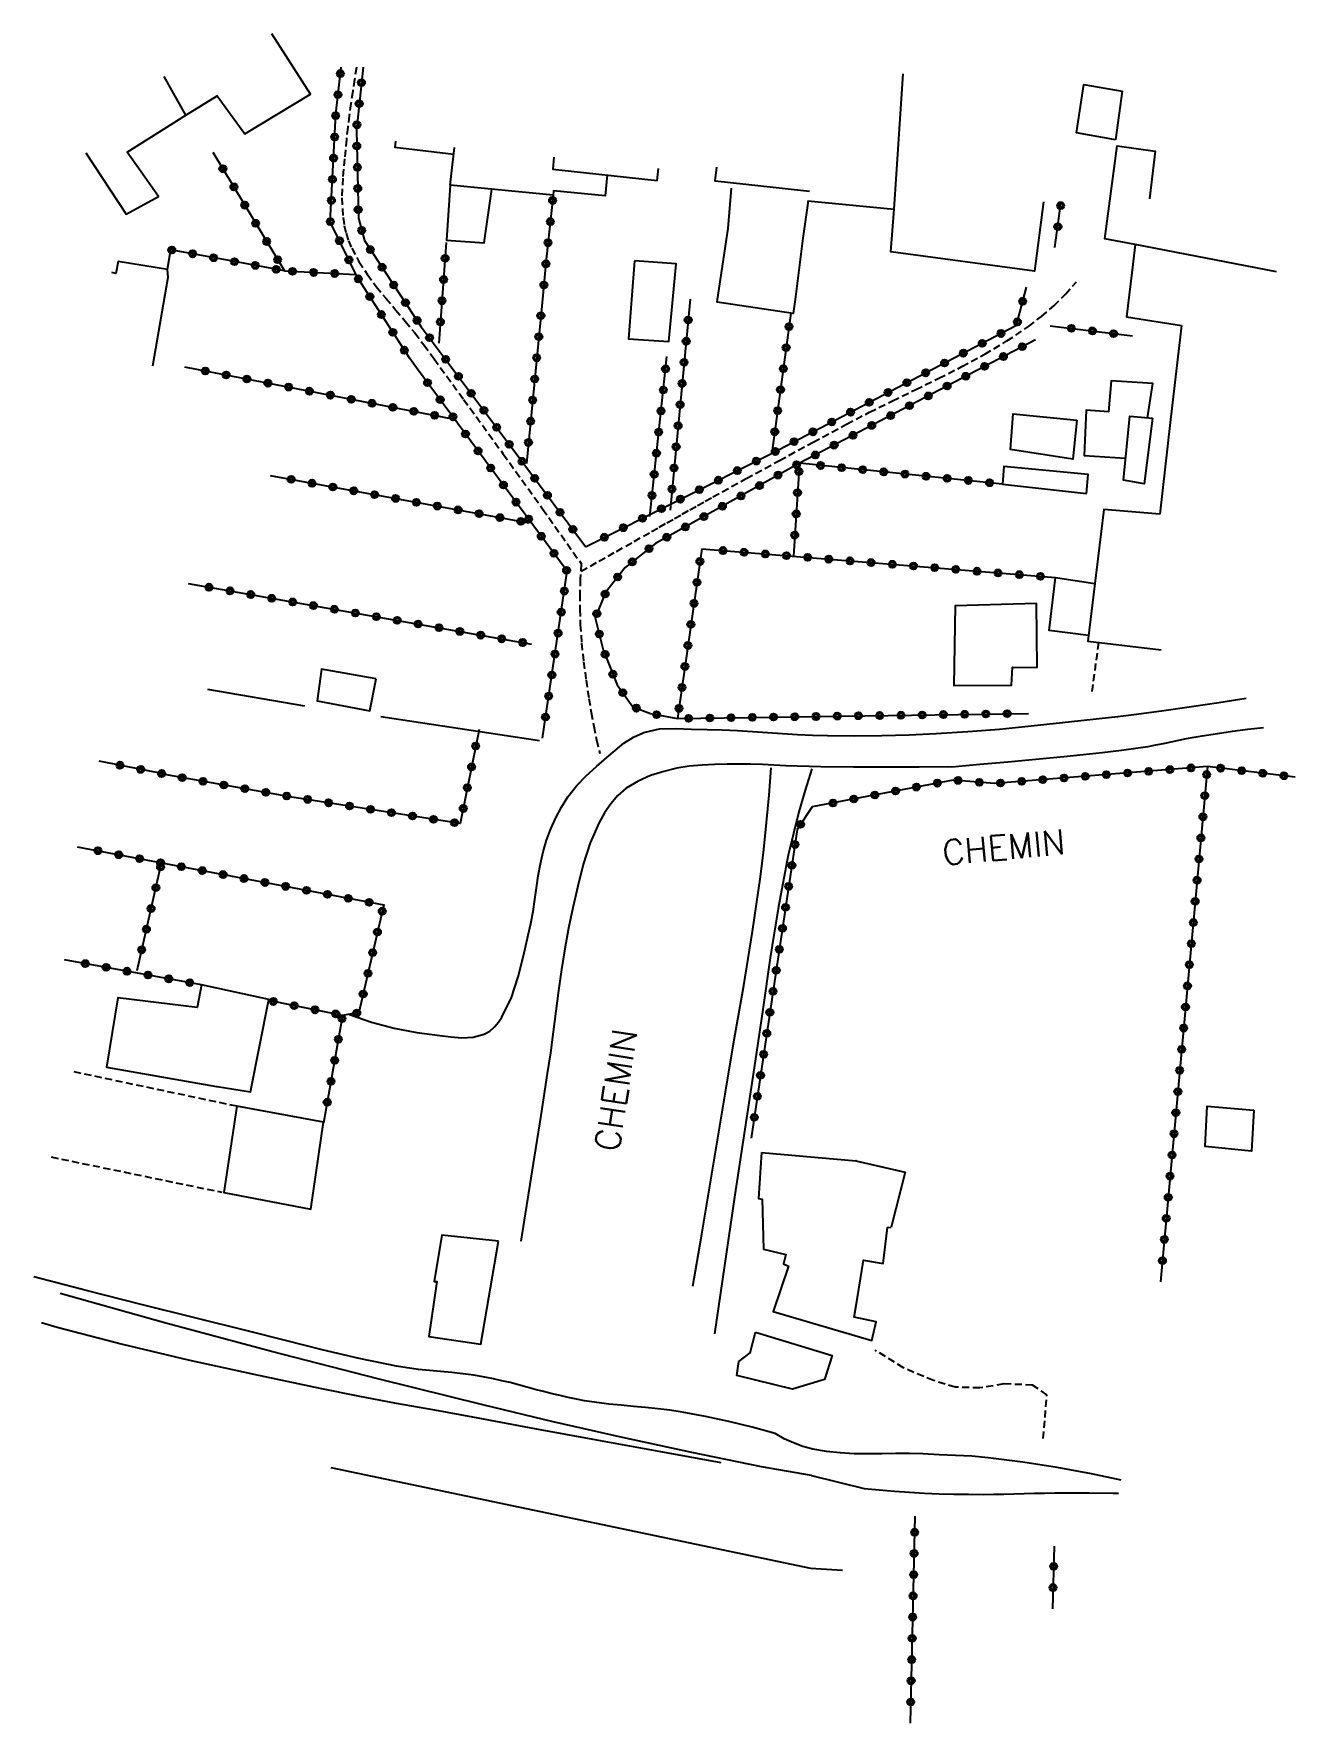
# Model space of a CAD drawing. Header units: millimetres. Extents: x 146000 to 147000, y 128274 to 129000.
# Drawn here: x 146374.3 to 146463.4, y 128444.8 to 128564.2 of the extents above; entities that cross this region are included whole.
import ezdxf
from ezdxf.enums import TextEntityAlignment as Align

# ---------------------------------------------------------------- set-up
doc = ezdxf.new("R2010")
doc.units = ezdxf.units.MM
doc.linetypes.add('DASHED', pattern=[0.75, 0.5, -0.25])
doc.layers.get('0').update_dxf_attribs({"linetype": 'CONTINUOUS'})
for name, color, linetype in [('W0070', 7, 'DASHED'), ('W0071', 7, 'CONTINUOUS'), ('W0101', 7, 'CONTINUOUS'), ('W0104', 1, 'CONTINUOUS'), ('W0112', 1, 'DASHED'), ('W0211', 2, 'CONTINUOUS'), ('W0214', 2, 'CONTINUOUS'), ('W0300', 7, 'CONTINUOUS'), ('W0323', 7, 'CONTINUOUS'), ('W0330', 7, 'CONTINUOUS'), ('W0989', 7, 'CONTINUOUS'), ('W1102', 7, 'CONTINUOUS')]:
    doc.layers.add(name, color=color, linetype=linetype)
doc.styles.get("Standard").update_dxf_attribs({"font": 'romans.shx', "width": 0.85})

msp = doc.modelspace()

# ---------------------------------------------------------------- texts
at = {"layer": 'W0989'}
for rotation, p in [(5.2614, (146442.83, 128506.67)), (81.3149, (146415.43, 128489.51))]:
    msp.add_text('CHEMIN', height=1.75, rotation=rotation, dxfattribs=at).set_placement(p, align=Align.MIDDLE)

# ---------------------------------------------------------------- blocks, each defined once
blk = doc.blocks.new('t323o')
at = {"color": 0, "linetype": 'Continuous'}
for radius in [0.25, 0.15]:
    blk.add_circle((0, 0), radius, dxfattribs=at)

# ---------------------------------------------------------------- linework, layer by layer
at = {"layer": 'W0070'}
for points in [[(146397.1, 128561.81), (146397.1, 128561.77), (146396.97, 128560.93), (146396.84, 128560.08), (146396.71, 128559.24), (146396.6, 128558.39), (146396.49, 128557.55), (146396.4, 128556.7), (146396.27, 128555.33), (146396.14, 128553.95), (146396.08, 128552.56), (146396.16, 128551.17), (146396.24, 128550.61), (146396.37, 128550.06), (146396.54, 128549.53), (146396.77, 128549.01), (146397.28, 128548.07), (146397.87, 128547.16), (146398.51, 128546.3), (146399.18, 128545.47), (146399.87, 128544.66), (146400.55, 128543.84), (146401.23, 128543.02), (146401.87, 128542.18), (146402.59, 128541.19)], [(146412.98, 128526.18), (146414.23, 128526.88), (146415.47, 128527.58), (146416.72, 128528.28), (146417.96, 128528.98), (146418.5, 128529.29), (146419.04, 128529.6), (146419.58, 128529.9), (146420.12, 128530.21), (146420.66, 128530.52), (146421.21, 128530.82), (146421.75, 128531.13), (146422.29, 128531.43), (146424.64, 128532.73), (146427, 128534.01), (146429.37, 128535.29), (146431.73, 128536.57), (146433.34, 128537.41), (146434.98, 128538.22), (146436.61, 128539.02), (146438.25, 128539.81), (146439.88, 128540.64), (146441.49, 128541.51), (146443.06, 128542.45), (146444.58, 128543.48), (146445.5, 128544.18), (146446.37, 128544.94), (146447.19, 128545.75), (146447.96, 128546.62)], [(146402.59, 128541.19), (146404.68, 128538.32), (146407.48, 128534.46), (146410.26, 128530.58), (146413.01, 128526.68)], [(146412.99, 128526.69), (146412.92, 128525.62), (146412.88, 128524.55), (146412.88, 128523.48), (146412.92, 128522.41), (146413.01, 128521.09), (146413.15, 128519.78), (146413.33, 128518.48), (146413.52, 128517.18), (146413.69, 128516.2), (146413.87, 128515.23), (146414.07, 128514.26), (146414.3, 128513.3)]]:
    msp.add_lwpolyline(points, dxfattribs=at)
at = {"layer": 'W0071'}
for points in [[(146446.95, 128515.49), (146448.27, 128515.62), (146449.58, 128515.76), (146450.9, 128515.92), (146452.21, 128516.08), (146454.15, 128516.34), (146456.09, 128516.61), (146458.02, 128516.9), (146459.95, 128517.2)], [(146396.61, 128494.84), (146398.17, 128494.31), (146399.76, 128493.89), (146401.37, 128493.58), (146403, 128493.36), (146403.77, 128493.28), (146404.55, 128493.21), (146405.36, 128493.25), (146406.14, 128493.46), (146406.53, 128493.68), (146406.86, 128493.97), (146407.14, 128494.3), (146407.38, 128494.66), (146408.07, 128496.04), (146408.54, 128497.5), (146408.9, 128498.99), (146409.24, 128500.45), (146409.43, 128501.28), (146409.58, 128502.12), (146409.71, 128502.97), (146409.83, 128503.81), (146409.95, 128504.66), (146410.1, 128505.5), (146410.29, 128506.34), (146410.54, 128507.16), (146410.83, 128507.97), (146411.18, 128508.75), (146411.58, 128509.51), (146412.05, 128510.23), (146412.66, 128511), (146413.34, 128511.71), (146414.06, 128512.37), (146414.8, 128513.01), (146415.39, 128513.51), (146416, 128514.02), (146416.67, 128514.46), (146417.4, 128514.79), (146418.51, 128515.03), (146419.66, 128515.07), (146420.78, 128515.02), (146421.89, 128514.98), (146422.95, 128514.96), (146424.02, 128514.92), (146425.08, 128514.86), (146426.14, 128514.78), (146427.2, 128514.71), (146428.27, 128514.64), (146429.33, 128514.59), (146430.39, 128514.56), (146432.31, 128514.55), (146434.23, 128514.57), (146436.15, 128514.62), (146438.06, 128514.71), (146440.3, 128514.85), (146442.53, 128515.02), (146444.76, 128515.24), (146446.99, 128515.49)], [(146439.17, 128512.36), (146441.15, 128512.53), (146443.13, 128512.7), (146445.1, 128512.89), (146447.07, 128513.09), (146448.43, 128513.22), (146449.78, 128513.36), (146451.14, 128513.52), (146452.49, 128513.71), (146453.03, 128513.8), (146453.58, 128513.9), (146454.12, 128514.01), (146454.66, 128514.12), (146455.2, 128514.24), (146455.75, 128514.35), (146456.29, 128514.46), (146456.84, 128514.55), (146457.92, 128514.72), (146459, 128514.87), (146460.08, 128515.01), (146461.17, 128515.13)], [(146439.17, 128512.36), (146436.86, 128512.33), (146434.54, 128512.32), (146432.22, 128512.32), (146429.9, 128512.35), (146429.08, 128512.37), (146428.25, 128512.4), (146427.43, 128512.43), (146426.6, 128512.47), (146425.78, 128512.51), (146424.95, 128512.54), (146424.13, 128512.55), (146423.3, 128512.54), (146422.41, 128512.52), (146421.52, 128512.48), (146420.62, 128512.41), (146419.74, 128512.25), (146418.81, 128512.02), (146417.89, 128511.74), (146417, 128511.35), (146416.17, 128510.84), (146415.58, 128510.33), (146415.08, 128509.74), (146414.64, 128509.1), (146414.26, 128508.43), (146413.61, 128506.97), (146413.13, 128505.45), (146412.75, 128503.92), (146412.4, 128502.39), (146412.09, 128500.94), (146411.83, 128499.48), (146411.6, 128498.02), (146411.39, 128496.55), (146411.2, 128495.08), (146411.01, 128493.62), (146410.81, 128492.15), (146410.59, 128490.69), (146410.13, 128487.72), (146409.66, 128484.76), (146409.2, 128481.8), (146408.73, 128478.83)], [(146420.87, 128475.66), (146421.45, 128479.05), (146422.02, 128482.44), (146422.59, 128485.83), (146423.15, 128489.22), (146423.8, 128493.05), (146424.46, 128496.89), (146425.09, 128500.72), (146425.64, 128504.57), (146425.88, 128506.5), (146426.08, 128508.42), (146426.26, 128510.35), (146426.4, 128512.29)], [(146429.28, 128512.21), (146428.8, 128510.7), (146428.36, 128509.18), (146427.97, 128507.65), (146427.61, 128506.1), (146426.91, 128502.49), (146426.34, 128498.85), (146425.82, 128495.2), (146425.28, 128491.56), (146424.54, 128486.74), (146423.81, 128481.93), (146423.1, 128477.11), (146422.4, 128472.28)]]:
    msp.add_lwpolyline(points, dxfattribs=at)
at = {"layer": 'W0101'}
for points in [[(146385.05, 128558.4), (146387.26, 128559.78), (146389.23, 128557.09), (146393.87, 128559.89), (146391.12, 128564.16)], [(146429, 128552.36), (146435.1, 128551.76), (146435.73, 128561.33)], [(146377.98, 128555.75), (146380.83, 128551.42), (146383.12, 128552.67), (146380.9, 128555.8), (146385.05, 128558.4)], [(146399.86, 128556.57), (146399.82, 128556.14), (146403.98, 128555.66)], [(146411.05, 128555.45), (146410.98, 128554.6), (146418.34, 128553.79), (146418.44, 128554.64)], [(146422.54, 128554.73), (146422.43, 128553.77), (146423.11, 128553.69), (146429.1, 128553.03)], [(146452.12, 128549.27), (146451.88, 128547.27)], [(146382.72, 128540.7), (146383.8, 128546.96), (146383.77, 128547.49), (146380.27, 128548.07), (146380.1, 128547.23), (146379.82, 128547.28)], [(146451.88, 128547.27), (146451.5, 128544.16), (146455.39, 128543.54)], [(146455.39, 128543.54), (146454.59, 128536.69)], [(146454.59, 128536.69), (146453.85, 128530.2)], [(146453.85, 128530.2), (146449.9, 128530.53), (146449.26, 128525.3)], [(146449.26, 128525.3), (146448.77, 128521.23), (146453.95, 128520.63)]]:
    msp.add_lwpolyline(points, dxfattribs=at)
at = {"layer": 'W0104'}
for points in [[(146450.72, 128556.67), (146447.98, 128557.15), (146448.5, 128560.58), (146451.19, 128560.11)], [(146448, 128536.85), (146447.71, 128534.1), (146443.3, 128534.78), (146443.49, 128537.29)], [(146453.34, 128536.99), (146452.76, 128532.36), (146451.28, 128532.61), (146451.74, 128537.14)], [(146448.68, 128531.68), (146448.79, 128533.02), (146442.83, 128533.57), (146442.75, 128532.34)], [(146445.19, 128519.38), (146445.14, 128523.89), (146439.39, 128523.74), (146439.31, 128518.11), (146443.37, 128518.12), (146443.44, 128519.4)], [(146398.49, 128518.58), (146394.64, 128519.25), (146394.34, 128517.02), (146398.05, 128516.31)], [(146386.15, 128496.95), (146385.86, 128495.35), (146380.26, 128496.02), (146379.45, 128491.12), (146387.23, 128489.77), (146387.26, 128489.77), (146389.62, 128489.38), (146390.91, 128495.92)], [(146394.78, 128487.25), (146388.66, 128488.36), (146387.73, 128482.28), (146393.88, 128481.08)], [(146460.49, 128488.09), (146460.33, 128485.18), (146457.06, 128485.53), (146457.21, 128488.37)], [(146407.14, 128478.83), (146403.14, 128479.25), (146402.6, 128475.99), (146402.79, 128475.98), (146402.22, 128472.1), (146405.89, 128471.55)], [(146425.29, 128472.41), (146430.72, 128470.74), (146430.18, 128469.06), (146427.92, 128468.38), (146423.98, 128469.34), (146424.11, 128470.32), (146424.91, 128470.94)]]:
    msp.add_lwpolyline(points, close=True, dxfattribs=at)
for points in [[(146414.82, 128554.18), (146414.68, 128552.7), (146411.03, 128553.06), (146411.03, 128553.03), (146411.01, 128552.76), (146403.73, 128553.46), (146404.03, 128556.13)], [(146452.12, 128549.27), (146449.97, 128549.68), (146450.85, 128556.24), (146453.53, 128555.86), (146453.12, 128552.49)], [(146403.73, 128553.46), (146403.47, 128549.58), (146406.14, 128549.38), (146406.66, 128553.18)], [(146422.61, 128545.38), (146423.37, 128550.39), (146423.6, 128553.25)], [(146429.01, 128552.35), (146428.65, 128549.72), (146428.09, 128545.38)], [(146429.01, 128552.35), (146429, 128552.25)], [(146445.64, 128552.29), (146445.01, 128547.39), (146434.85, 128548.76), (146435.1, 128551.76)], [(146416.75, 128548.11), (146416.54, 128545.38)], [(146419.46, 128545.38), (146419.7, 128547.9), (146416.75, 128548.11)], [(146416.54, 128545.38), (146416.32, 128542.6), (146419.18, 128542.41), (146419.46, 128545.38)], [(146428.09, 128545.38), (146427.96, 128544.39), (146422.58, 128545.2), (146422.61, 128545.38)], [(146452.98, 128537.02), (146453.37, 128539.44), (146450.43, 128539.64), (146450.23, 128537.44), (146448.65, 128537.55), (146448.52, 128534.35), (146451.44, 128534.17)], [(146448.81, 128521.63), (146446.05, 128521.99), (146446.48, 128525.73), (146449.26, 128525.3)], [(146425.71, 128485.09), (146425.5, 128481.84), (146425.76, 128481.8), (146425.86, 128478.27), (146427.44, 128477.88), (146427.27, 128477.22), (146427.63, 128477.07), (146426.55, 128473.87), (146433.51, 128471.82), (146433.83, 128473.14), (146432.27, 128473.46), (146432.5, 128474.85), (146432.93, 128477.49), (146434.31, 128477.26), (146434.61, 128479.8), (146434.87, 128479.82)], [(146425.71, 128485.09), (146432.4, 128484.51), (146432.38, 128484.51), (146435.86, 128483.7), (146434.87, 128479.82)]]:
    msp.add_lwpolyline(points, dxfattribs=at)
at = {"layer": 'W0112'}
for points in [[(146449.52, 128521.14), (146449.06, 128517.68)], [(146388.66, 128488.36), (146377.04, 128490.82)], [(146375.54, 128484.78), (146387.6, 128482.29)], [(146445.62, 128464.88), (146445.88, 128467.96), (146444.86, 128468.66), (146442.83, 128468.74), (146441.14, 128468.46), (146439.41, 128468.51), (146437.87, 128468.98), (146435.74, 128469.87), (146433.75, 128471.12)]]:
    msp.add_lwpolyline(points, dxfattribs=at)
at = {"layer": 'W0211'}
for points in [[(146426.69, 128465.23), (146425.06, 128465.68), (146423.42, 128466.08), (146421.77, 128466.43), (146420.11, 128466.74), (146419.25, 128466.88), (146418.39, 128466.99), (146417.53, 128467.08), (146416.67, 128467.15), (146415.8, 128467.23), (146414.94, 128467.32), (146414.08, 128467.42), (146413.22, 128467.55), (146412.65, 128467.66), (146412.07, 128467.79), (146411.5, 128467.92), (146410.93, 128468.05), (146410.33, 128468.2), (146409.74, 128468.35), (146409.15, 128468.51), (146408.56, 128468.67), (146407.97, 128468.83), (146407.38, 128468.97), (146406.78, 128469.11), (146406.18, 128469.23), (146405.4, 128469.36), (146404.62, 128469.46), (146403.84, 128469.55), (146403.05, 128469.62), (146402.27, 128469.69), (146401.49, 128469.77), (146400.7, 128469.87), (146399.93, 128470), (146397.3, 128470.53), (146394.68, 128471.15), (146392.09, 128471.82), (146389.49, 128472.47), (146385.69, 128473.41), (146381.89, 128474.36), (146378.1, 128475.33), (146374.32, 128476.31)], [(146374.86, 128473.08), (146375.97, 128472.76), (146380.58, 128471.55), (146385.21, 128470.45), (146389.86, 128469.42), (146394.51, 128468.43), (146397.21, 128467.89), (146399.91, 128467.38), (146402.61, 128466.9), (146405.31, 128466.41), (146409.69, 128465.6), (146414.07, 128464.79), (146418.46, 128463.99), (146422.84, 128463.19)], [(146451.12, 128461.95), (146449.03, 128462.39), (146446.61, 128462.84), (146444.18, 128463.21), (146441.73, 128463.52), (146440.58, 128463.63), (146439.43, 128463.69), (146438.27, 128463.74), (146437.12, 128463.79), (146436.15, 128463.82), (146435.18, 128463.82), (146434.21, 128463.81), (146433.24, 128463.8), (146432.26, 128463.81), (146431.28, 128463.86), (146430.3, 128463.96), (146429.34, 128464.14), (146428.64, 128464.32), (146427.97, 128464.57), (146427.32, 128464.87), (146426.69, 128465.23)]]:
    msp.add_lwpolyline(points, dxfattribs=at)
at = {"layer": 'W0214'}
for points in [[(146425.72, 128462.87), (146420.8, 128463.89), (146415.9, 128464.96), (146411, 128466.07), (146406.12, 128467.23), (146398.61, 128469.1), (146391.11, 128471.03), (146383.64, 128473.04), (146376.18, 128475.12)], [(146429.26, 128462.26), (146425.72, 128462.87)], [(146429.26, 128462.26), (146432.98, 128461.36)], [(146432.98, 128461.36), (146434.04, 128461.25), (146435.11, 128461.16), (146436.17, 128461.08), (146437.24, 128461.02), (146438.28, 128460.98), (146439.31, 128460.95), (146440.35, 128460.94), (146441.39, 128460.93), (146442.11, 128460.94), (146442.83, 128460.95), (146443.55, 128460.97), (146444.27, 128460.99), (146444.99, 128461.01), (146445.71, 128461.03), (146446.44, 128461.05), (146447.16, 128461.05), (146448.86, 128461.05), (146450.56, 128461.02), (146450.93, 128461.01)]]:
    msp.add_lwpolyline(points, dxfattribs=at)
at = {"layer": 'W0300'}
for points in [[(146393.45, 128516.64), (146386.62, 128517.81)], [(146410.03, 128514.2), (146398.82, 128515.88)]]:
    msp.add_lwpolyline(points, dxfattribs=at)
at = {"layer": 'W0323'}
for points in [[(146401.34, 128540.56), (146400.87, 128541.2), (146397.18, 128546.94), (146395.26, 128550.87), (146395.65, 128558.47), (146396.02, 128561.81)], [(146397.57, 128561.81), (146397.1, 128557.38), (146397.25, 128551.14), (146397.68, 128549.54), (146401.68, 128543.46), (146403.17, 128541.48)], [(146386.97, 128555.79), (146392.02, 128547.4), (146397.08, 128547.14)], [(146411, 128552.76), (146410.52, 128548.21), (146410.2, 128544.92)], [(146446.45, 128549.05), (146446.87, 128552.16)], [(146392.02, 128547.4), (146388.01, 128548.15), (146383.98, 128548.89), (146383.73, 128547.5)], [(146403.45, 128549.4), (146402.93, 128542.3)], [(146413.28, 128527.91), (146426.43, 128534.5), (146443.74, 128543.56), (146444.43, 128546.25)], [(146410.2, 128544.92), (146409.11, 128533.79)], [(146420.68, 128545.4), (146419.26, 128530.49)], [(146420.68, 128545.4), (146420.68, 128545.38)], [(146427.79, 128544.42), (146426.45, 128534.55)], [(146445.08, 128542.54), (146428.4, 128533.81), (146418.24, 128528.14), (146416.09, 128526.44), (146414.71, 128524.67), (146413.97, 128522.89), (146414.54, 128520.63), (146415.52, 128518.15), (146416.62, 128516.59), (146417.89, 128516.12), (146419.78, 128515.77)], [(146446.12, 128543.52), (146451.93, 128542.81)], [(146403.17, 128541.48), (146408.66, 128534.14), (146413.29, 128527.93)], [(146417.83, 128530.04), (146419.03, 128541.35)], [(146384.96, 128540.62), (146404.01, 128536.92)], [(146410.24, 128514.39), (146412, 128526.17), (146401.34, 128540.56)], [(146391.01, 128532.94), (146409.28, 128529.59)], [(146428.4, 128533.81), (146427.98, 128527.24)], [(146442.75, 128532.34), (146428.4, 128533.81)], [(146421.5, 128527.76), (146419.78, 128515.77), (146444.57, 128516.13)], [(146421.5, 128527.76), (146446.48, 128525.73)], [(146385.21, 128525.31), (146409.47, 128521.03)], [(146405.77, 128515), (146404.44, 128508.35), (146392.55, 128510.22), (146383.58, 128511.8), (146383.59, 128511.83), (146378.93, 128512.76)], [(146457.22, 128512.37), (146442.17, 128511.17), (146439.26, 128511.42), (146429.3, 128509.52)], [(146463.42, 128511.62), (146457.22, 128512.37), (146453.9, 128475.96)], [(146429.3, 128509.52), (146428.23, 128507.92), (146424.99, 128486.1)], [(146377.37, 128506.7), (146399.03, 128502.59), (146397.27, 128494.98), (146396.13, 128494.79), (146391.16, 128495.78)], [(146381.61, 128497.95), (146383.33, 128505.57)], [(146386.15, 128496.95), (146376.48, 128498.72)], [(146396.13, 128494.79), (146394.78, 128487.18)], [(146436.56, 128459.39), (146436.22, 128444.76)], [(146446.4, 128457.27), (146446.27, 128452.85)]]:
    msp.add_lwpolyline(points, dxfattribs=at)
at = {"layer": 'W0330'}
msp.add_lwpolyline([(146395.3, 128462.83), (146429.17, 128455.73), (146431.45, 128455.57)], dxfattribs=at)
at = {"layer": 'W1102'}
for points in [[(146385.05, 128558.4), (146383.52, 128561.14)], [(146462.11, 128547.34), (146452.12, 128549.27)]]:
    msp.add_lwpolyline(points, dxfattribs=at)

# ---------------------------------------------------------------- block references
at = {"layer": 'W0323'}
for p, rotation in [((146395.97, 128561.35), 83.56102492391973), ((146397.46, 128560.71), 263.9651186546635), ((146395.8, 128559.86), 83.56102492391973), ((146397.3, 128559.22), 263.9651186546635), ((146395.64, 128558.37), 87.07107188156024), ((146397.14, 128557.73), 263.9651186546635), ((146395.57, 128556.87), 87.07107188156024), ((146395.49, 128555.37), 87.07107188156024), ((146397.13, 128556.23), 271.3213406250007), ((146387.67, 128554.62), 301.0329845927503), ((146397.17, 128554.73), 271.3213406250007), ((146388.45, 128553.34), 301.0329845927503), ((146395.41, 128553.87), 87.07107188156024), ((146397.2, 128553.23), 271.3213406250007), ((146389.22, 128552.05), 301.0329845927503), ((146395.34, 128552.38), 87.07107188156024), ((146397.23, 128551.73), 271.3213406250007), ((146410.96, 128552.38), 264.0388601795943), ((146446.85, 128552.02), 82.22358150458615), ((146389.99, 128550.77), 301.0329845927503), ((146395.26, 128550.88), 87.07107188156024), ((146410.8, 128550.89), 264.0388601795943), ((146446.65, 128550.53), 82.22358150458615), ((146390.77, 128549.48), 301.0329845927503), ((146395.91, 128549.53), 116.055586597518), ((146397.48, 128550.26), 285.1122519171682), ((146410.64, 128549.39), 264.0388601795943), ((146384.06, 128548.88), 169.5802348574308), ((146385.54, 128548.61), 169.5802348574308), ((146387.01, 128548.33), 169.5802348574308), ((146388.49, 128548.06), 169.3846614404217), ((146391.54, 128548.2), 301.0329845927503), ((146396.57, 128548.18), 116.055586597518), ((146398.09, 128548.91), 303.3756665869355), ((146403.37, 128548.29), 265.8734600725784), ((146389.96, 128547.79), 169.3846614404217), ((146391.44, 128547.51), 169.3846614404217), ((146392.59, 128547.37), 357.0709842759931), ((146394.08, 128547.29), 357.0709842759931), ((146395.58, 128547.22), 357.0709842759931), ((146397.24, 128546.84), 122.765496385005), ((146398.92, 128547.66), 303.3756665869355), ((146410.49, 128547.9), 264.4263620391487), ((146399.74, 128546.41), 303.3756665869355), ((146403.26, 128546.79), 265.8734600725784), ((146410.35, 128546.41), 264.4263620391487), ((146398.05, 128545.58), 122.765496385005), ((146400.57, 128545.16), 303.3756665869355), ((146403.15, 128545.29), 265.8734600725784), ((146444.17, 128545.26), 75.71382015030207), ((146398.87, 128544.32), 122.765496385005), ((146401.39, 128543.9), 303.3756665869355), ((146403.04, 128543.8), 265.8734600725784), ((146410.13, 128544.24), 264.4263620390585), ((146420.54, 128543.93), 264.563838640476), ((146427.66, 128543.46), 262.274213052121), ((146443.8, 128543.8), 75.71382015030207), ((146447.61, 128543.34), 352.9684118105341), ((146399.68, 128543.06), 122.765496385005), ((146402.27, 128542.68), 306.7970874146748), ((146409.99, 128542.75), 264.4263620390585), ((146420.4, 128542.43), 264.563838640476), ((146441.31, 128542.28), 27.61554626090872), ((146442.64, 128542.98), 27.61554626090872), ((146444.14, 128542.05), 207.6321113699898), ((146449.1, 128543.16), 352.9684118105341), ((146450.59, 128542.97), 352.9684118105341), ((146400.49, 128541.8), 122.765496385005), ((146403.41, 128541.15), 306.7970874143515), ((146409.84, 128541.26), 264.4263620390585), ((146420.25, 128540.94), 264.563838640476), ((146427.46, 128541.98), 262.274213052121), ((146438.65, 128540.89), 27.61554626090872), ((146439.98, 128541.59), 27.61554626090872), ((146442.81, 128541.35), 207.6321113699898), ((146386.43, 128540.33), 349.0293865043005), ((146387.9, 128540.05), 349.0293865043005), ((146389.37, 128539.76), 349.0293865043005), ((146404.31, 128539.95), 306.7970874143515), ((146409.7, 128539.76), 264.4263620390585), ((146418.94, 128540.48), 83.93031615157608), ((146427.26, 128540.49), 262.274213052121), ((146437.32, 128540.2), 27.61554626090872), ((146440.15, 128539.96), 207.6321113699898), ((146441.48, 128540.66), 207.6321113699898), ((146390.85, 128539.47), 349.0293865043005), ((146392.32, 128539.19), 349.0293865043005), ((146393.79, 128538.9), 349.0293865043005), ((146395.27, 128538.62), 349.0293865043005), ((146402.13, 128539.5), 126.510800262325), ((146405.21, 128538.75), 306.7970874143515), ((146418.78, 128538.99), 83.93031615157608), ((146420.11, 128539.45), 264.563838640476), ((146427.06, 128539.01), 262.274213052121), ((146434.66, 128538.81), 27.61554626090872), ((146435.99, 128539.5), 27.61554626090872), ((146437.5, 128538.57), 207.6321113699898), ((146438.83, 128539.27), 207.6321113699898), ((146396.74, 128538.33), 349.0293865043005), ((146398.21, 128538.05), 349.0293865043005), ((146399.68, 128537.76), 349.0293865043005), ((146401.16, 128537.48), 349.0293865043005), ((146403.02, 128538.3), 126.510800262325), ((146406.11, 128537.55), 306.7970874143515), ((146409.55, 128538.27), 264.4263620390585), ((146418.62, 128537.5), 83.93031615157608), ((146419.97, 128537.95), 264.563838640476), ((146426.86, 128537.52), 262.274213052121), ((146432.01, 128537.42), 27.61554626090872), ((146433.33, 128538.11), 27.61554626090872), ((146436.17, 128537.88), 207.6321113699898), ((146402.63, 128537.19), 349.0293865043005), ((146403.92, 128537.09), 126.510800262325), ((146407.01, 128536.35), 306.7970874143515), ((146409.41, 128536.78), 264.4263620390585), ((146419.83, 128536.46), 264.563838640476), ((146430.68, 128536.72), 27.61554626090872), ((146433.51, 128536.48), 207.6321113699898), ((146434.84, 128537.18), 207.6321113699898), ((146404.81, 128535.88), 126.510800262325), ((146407.9, 128535.15), 306.7970874143515), ((146409.26, 128535.28), 264.4263620390585), ((146418.46, 128536.01), 83.93031615157608), ((146419.69, 128534.97), 264.563838640476), ((146426.66, 128536.03), 262.274213052121), ((146428.02, 128535.33), 27.61554626090872), ((146429.35, 128536.03), 27.61554626090872), ((146430.85, 128535.09), 207.6321113699898), ((146432.18, 128535.79), 207.6321113699898), ((146405.7, 128534.68), 126.510800262325), ((146408.8, 128533.95), 306.7055528712584), ((146418.3, 128534.52), 83.93031615157608), ((146425.35, 128533.96), 26.63474343947859), ((146426.69, 128534.64), 27.61554626090872), ((146428.2, 128533.7), 209.1584119536379), ((146429.52, 128534.4), 207.6321113699898), ((146392.49, 128532.67), 349.6237512098289), ((146406.59, 128533.47), 126.510800262325), ((146409.7, 128532.74), 306.7055528712584), ((146418.14, 128533.03), 83.93031615157608), ((146419.54, 128533.47), 264.563838640476), ((146422.67, 128532.61), 26.63474343947859), ((146424.01, 128533.29), 26.63474343947859), ((146426.89, 128532.97), 209.1584119536379), ((146428.36, 128533.22), 266.3422333609183), ((146429.89, 128533.65), 174.1562428894535), ((146431.38, 128533.5), 174.1562428894535), ((146432.87, 128533.35), 174.1562428894535), ((146434.36, 128533.2), 174.1562428894535), ((146435.86, 128533.04), 174.1562428894535), ((146437.35, 128532.89), 174.1562428894535), ((146438.84, 128532.74), 174.1562428894535), ((146440.33, 128532.59), 174.1562428894535), ((146393.97, 128532.4), 349.6237512098289), ((146395.44, 128532.13), 349.6237512098289), ((146396.92, 128531.86), 349.6237512098289), ((146398.39, 128531.59), 349.6237512098289), ((146407.49, 128532.27), 126.510800262325), ((146410.6, 128531.54), 306.7055528712584), ((146417.98, 128531.53), 83.93031615157608), ((146419.4, 128531.98), 264.563838640476), ((146421.33, 128531.94), 26.63474343947859), ((146424.27, 128531.5), 209.1584119536379), ((146425.58, 128532.23), 209.1584119536379), ((146428.26, 128531.73), 266.3422333609183), ((146441.83, 128532.43), 174.1562428894535), ((146399.87, 128531.32), 349.6237512098289), ((146401.34, 128531.05), 349.6237512098289), ((146402.82, 128530.78), 349.6237512098289), ((146404.29, 128530.51), 349.6237512098289), ((146405.77, 128530.24), 349.6237512098289), ((146408.38, 128531.06), 126.510800262325), ((146411.49, 128530.34), 306.7055528712584), ((146418.65, 128530.6), 26.63474343947859), ((146419.99, 128531.27), 26.63474343947859), ((146422.96, 128530.77), 209.1584119536379), ((146428.17, 128530.23), 266.3422333609183), ((146407.24, 128529.97), 349.6237512098289), ((146408.72, 128529.7), 349.6237512098289), ((146409.27, 128529.86), 126.510800262325), ((146412.39, 128529.14), 306.7055528712584), ((146415.96, 128529.25), 26.63474343947859), ((146417.31, 128529.92), 26.63474343947859), ((146420.34, 128529.31), 209.1584119536379), ((146421.65, 128530.04), 209.1584119536379), ((146410.16, 128528.65), 126.510800262325), ((146414.62, 128528.58), 26.63474343947859), ((146417.77, 128527.77), 218.3169389370725), ((146419.03, 128528.58), 209.1584119536379), ((146428.07, 128528.73), 266.3422333609183), ((146411.06, 128527.44), 126.510800262325), ((146416.59, 128526.84), 218.3169389370725), ((146421.37, 128526.87), 261.8672225231813), ((146423, 128527.64), 355.3559755234777), ((146424.49, 128527.52), 355.3559755234777), ((146425.99, 128527.4), 355.3559755234777), ((146427.48, 128527.28), 355.3559755234777), ((146428.98, 128527.16), 355.3559755234777), ((146430.47, 128527.03), 355.3559755234777), ((146431.97, 128526.91), 355.3559755234777), ((146433.46, 128526.79), 355.3559755234777), ((146434.96, 128526.67), 355.3559755234777), ((146411.95, 128526.24), 126.510800262325), ((146415.56, 128525.77), 232.1004287652841), ((146421.16, 128525.39), 261.8672225231813), ((146436.45, 128526.55), 355.3559755234777), ((146437.95, 128526.43), 355.3559755234777), ((146439.44, 128526.31), 355.3559755234777), ((146440.94, 128526.18), 355.3559755234777), ((146442.43, 128526.06), 355.3559755234777), ((146443.93, 128525.94), 355.3559755234777), ((146445.42, 128525.82), 355.3559755234777), ((146386.69, 128525.05), 349.9879801552123), ((146388.17, 128524.79), 349.9879801552123), ((146389.64, 128524.53), 349.9879801552123), ((146391.12, 128524.27), 349.9879801552123), ((146411.79, 128524.77), 81.52915898349552), ((146414.67, 128524.57), 247.6117569777975), ((146392.6, 128524.01), 349.9879801552123), ((146394.07, 128523.75), 349.9879801552123), ((146395.55, 128523.49), 349.9879801552123), ((146397.03, 128523.23), 349.9879801552123), ((146411.57, 128523.29), 81.52915898349552), ((146414.09, 128523.18), 247.6117569777975), ((146420.95, 128523.9), 261.8672225231813), ((146398.51, 128522.97), 349.9879801552123), ((146399.98, 128522.71), 349.9879801552123), ((146401.46, 128522.45), 349.9879801552123), ((146402.94, 128522.19), 349.9879801552123), ((146404.41, 128521.92), 349.9879801552123), ((146411.35, 128521.8), 81.52915898349552), ((146420.73, 128522.42), 261.8672225231813), ((146405.89, 128521.66), 349.9879801552123), ((146407.37, 128521.4), 349.9879801552123), ((146408.85, 128521.14), 349.9879801552123), ((146414.26, 128521.74), 283.9348351148931), ((146420.52, 128520.93), 261.8672225231813), ((146411.13, 128520.32), 81.52915898349552), ((146414.67, 128520.3), 291.6695207180422), ((146420.31, 128519.45), 261.8672225231813), ((146410.91, 128518.84), 81.52915898349552), ((146415.22, 128518.9), 291.6695207180422), ((146410.69, 128517.35), 81.52915898349552), ((146415.92, 128517.59), 305.213266799327), ((146420.1, 128517.96), 261.8672225231813), ((146410.46, 128515.87), 81.52915898349552), ((146416.88, 128516.5), 339.4982308212404), ((146418.31, 128516.04), 349.6072357760475), ((146419.89, 128516.48), 261.8672225231813), ((146426.57, 128515.87), 0.8391929902462313), ((146428.07, 128515.89), 0.8391929902462313), ((146429.57, 128515.91), 0.8391929902462313), ((146431.07, 128515.94), 0.8391929902462313), ((146432.57, 128515.96), 0.8391929902462313), ((146434.07, 128515.98), 0.8391929902462313), ((146435.57, 128516), 0.8391929902462313), ((146437.07, 128516.02), 0.8391929902462313), ((146438.57, 128516.05), 0.8391929902462313), ((146440.07, 128516.07), 0.8391929902462313), ((146441.57, 128516.09), 0.8391929902462313), ((146443.07, 128516.11), 0.8391929902462313), ((146420.57, 128515.78), 0.8391929902462313), ((146422.07, 128515.8), 0.8391929902462313), ((146423.57, 128515.83), 0.8391929902462313), ((146425.07, 128515.85), 0.8391929902462313), ((146405.53, 128513.82), 258.7049714828658), ((146380.4, 128512.47), 168.7397726141795), ((146405.24, 128512.35), 258.7049714828658), ((146456.06, 128512.28), 184.5512236307951), ((146458.15, 128512.26), 173.0741438662675), ((146381.87, 128512.17), 168.7397726141795), ((146383.34, 128511.88), 168.7397726141795), ((146384.79, 128511.59), 170.0029533946782), ((146386.27, 128511.33), 170.0029533946782), ((146387.74, 128511.07), 170.0029533946782), ((146438.14, 128511.2), 190.7848263386896), ((146439.61, 128511.39), 175.2282139199092), ((146441.11, 128511.26), 175.2282139199092), ((146442.6, 128511.21), 184.5512236307951), ((146444.1, 128511.33), 184.5512236307951), ((146445.59, 128511.45), 184.5512236307951), ((146447.09, 128511.56), 184.5512236307951), ((146448.59, 128511.68), 184.5512236307951), ((146450.08, 128511.8), 184.5512236307951), ((146451.58, 128511.92), 184.5512236307951), ((146453.07, 128512.04), 184.5512236307951), ((146454.57, 128512.16), 184.5512236307951), ((146457.17, 128511.81), 264.7964054568881), ((146459.64, 128512.08), 173.0741438662675), ((146461.13, 128511.9), 173.0741438662675), ((146462.62, 128511.72), 173.0741438662675), ((146389.22, 128510.81), 170.0029533946782), ((146390.7, 128510.55), 170.0029533946782), ((146392.18, 128510.29), 170.0029533946782), ((146393.66, 128510.05), 171.0246500487243), ((146404.94, 128510.88), 258.7049714828658), ((146432.24, 128510.08), 190.7848263386896), ((146433.72, 128510.36), 190.7848263386896), ((146435.19, 128510.64), 190.7848263386896), ((146436.66, 128510.92), 190.7848263386896), ((146457.03, 128510.32), 264.7964054568881), ((146395.14, 128509.81), 171.0246500487243), ((146396.62, 128509.58), 171.0246500487243), ((146398.1, 128509.35), 171.0246500487243), ((146399.58, 128509.11), 171.0246500487243), ((146401.06, 128508.88), 171.0246500487243), ((146404.65, 128509.41), 258.7049714828658), ((146430.77, 128509.8), 190.7848263386896), ((146456.9, 128508.82), 264.7964054568881), ((146402.55, 128508.64), 171.0246500487243), ((146404.03, 128508.41), 171.0246500487243), ((146428.48, 128508.29), 236.4425229905002), ((146378.85, 128506.42), 349.2548510447751), ((146428.08, 128506.87), 261.5411534721237), ((146456.76, 128507.33), 264.7964054568881), ((146380.32, 128506.14), 349.2548510447751), ((146381.79, 128505.86), 349.2548510447751), ((146383.27, 128505.58), 349.2548510447751), ((146383.27, 128505.27), 77.22598960146074), ((146384.74, 128505.3), 349.2548510447751), ((146427.86, 128505.39), 261.5411534721237), ((146456.62, 128505.84), 264.7964054568881), ((146386.21, 128505.02), 349.2548510447751), ((146387.69, 128504.74), 349.2548510447751), ((146389.16, 128504.46), 349.2548510447751), ((146390.64, 128504.18), 349.2548510447751), ((146392.11, 128503.9), 349.2548510447751), ((146427.64, 128503.9), 261.5411534721237), ((146456.49, 128504.34), 264.7964054568881), ((146382.94, 128503.81), 77.22598960146074), ((146393.58, 128503.62), 349.2548510447751), ((146395.06, 128503.34), 349.2548510447751), ((146396.53, 128503.06), 349.2548510447751), ((146398, 128502.78), 349.2548510447751), ((146456.35, 128502.85), 264.7964054568881), ((146382.6, 128502.34), 77.22598960146074), ((146398.93, 128502.15), 257.000984890716), ((146427.42, 128502.42), 261.5411534721237), ((146382.27, 128500.88), 77.22598960146074), ((146398.59, 128500.68), 257.000984890716), ((146427.2, 128500.94), 261.5411534721237), ((146456.22, 128501.35), 264.7964054568881), ((146381.94, 128499.42), 77.22598960146074), ((146398.25, 128499.22), 257.000984890716), ((146426.98, 128499.45), 261.5411534721237), ((146456.08, 128499.86), 264.7964054568881), ((146377.95, 128498.45), 169.635215277422), ((146379.43, 128498.18), 169.635215277422), ((146426.76, 128497.97), 261.5411534721237), ((146455.94, 128498.37), 264.7964054568881), ((146380.9, 128497.91), 169.635215277422), ((146382.38, 128497.64), 169.635215277422), ((146383.85, 128497.37), 169.635215277422), ((146385.33, 128497.1), 169.635215277422), ((146397.92, 128497.76), 257.000984890716), ((146455.81, 128496.87), 264.7964054568881), ((146391.24, 128495.77), 168.7188449115442), ((146397.58, 128496.3), 257.000984890716), ((146426.53, 128496.49), 261.5411534721237), ((146392.71, 128495.47), 168.7188449115442), ((146394.18, 128495.18), 168.7188449115442), ((146395.65, 128494.89), 168.7188449115442), ((146396.09, 128494.56), 259.9284822705068), ((146397.13, 128494.96), 189.4215306881013), ((146426.31, 128495), 261.5411534721237), ((146455.67, 128495.38), 264.7964054568881), ((146426.09, 128493.52), 261.5411534721237), ((146455.54, 128493.89), 264.7964054568881), ((146395.83, 128493.09), 259.9284822705068), ((146425.87, 128492.03), 261.5411534721237), ((146455.4, 128492.39), 264.7964054568881), ((146395.57, 128491.61), 259.9284822705068), ((146455.26, 128490.9), 264.7964054568881), ((146395.31, 128490.13), 259.9284822705068), ((146425.65, 128490.55), 261.5411534721237), ((146395.04, 128488.65), 259.9284822705068), ((146425.43, 128489.07), 261.5411534721237), ((146455.13, 128489.4), 264.7964054568881), ((146425.21, 128487.58), 261.5411534721237), ((146454.99, 128487.91), 264.7964054568881), ((146454.86, 128486.42), 264.7964054568881), ((146454.72, 128484.92), 264.7964054568881), ((146454.58, 128483.43), 264.7964054568881), ((146454.45, 128481.93), 264.7964054568881), ((146454.31, 128480.44), 264.7964054568881), ((146454.18, 128478.95), 264.7964054568881), ((146454.04, 128477.45), 264.7964054568881), ((146436.54, 128458.26), 268.6525523686993), ((146436.5, 128456.76), 268.6525523686993), ((146436.47, 128455.26), 268.6525523686993), ((146446.36, 128455.85), 268.3488678887904), ((146446.31, 128454.35), 268.3488678887904), ((146436.43, 128453.76), 268.6525523686993), ((146436.4, 128452.26), 268.6525523686993), ((146436.36, 128450.76), 268.6525523686993), ((146436.33, 128449.26), 268.6525523686993), ((146436.29, 128447.76), 268.6525523686993), ((146436.26, 128446.26), 268.6525523686993)]:
    msp.add_blockref('t323o', p, dxfattribs=dict(at, rotation=rotation))

msp.set_redraw_order([(e.dxf.handle, doc.entitydb.next_handle()) for e in msp.query("TEXT MTEXT ATTDEF DIMENSION ARC_DIMENSION")])  # texts and dimensions are drawn at this point

doc.saveas('drawing.dxf')
